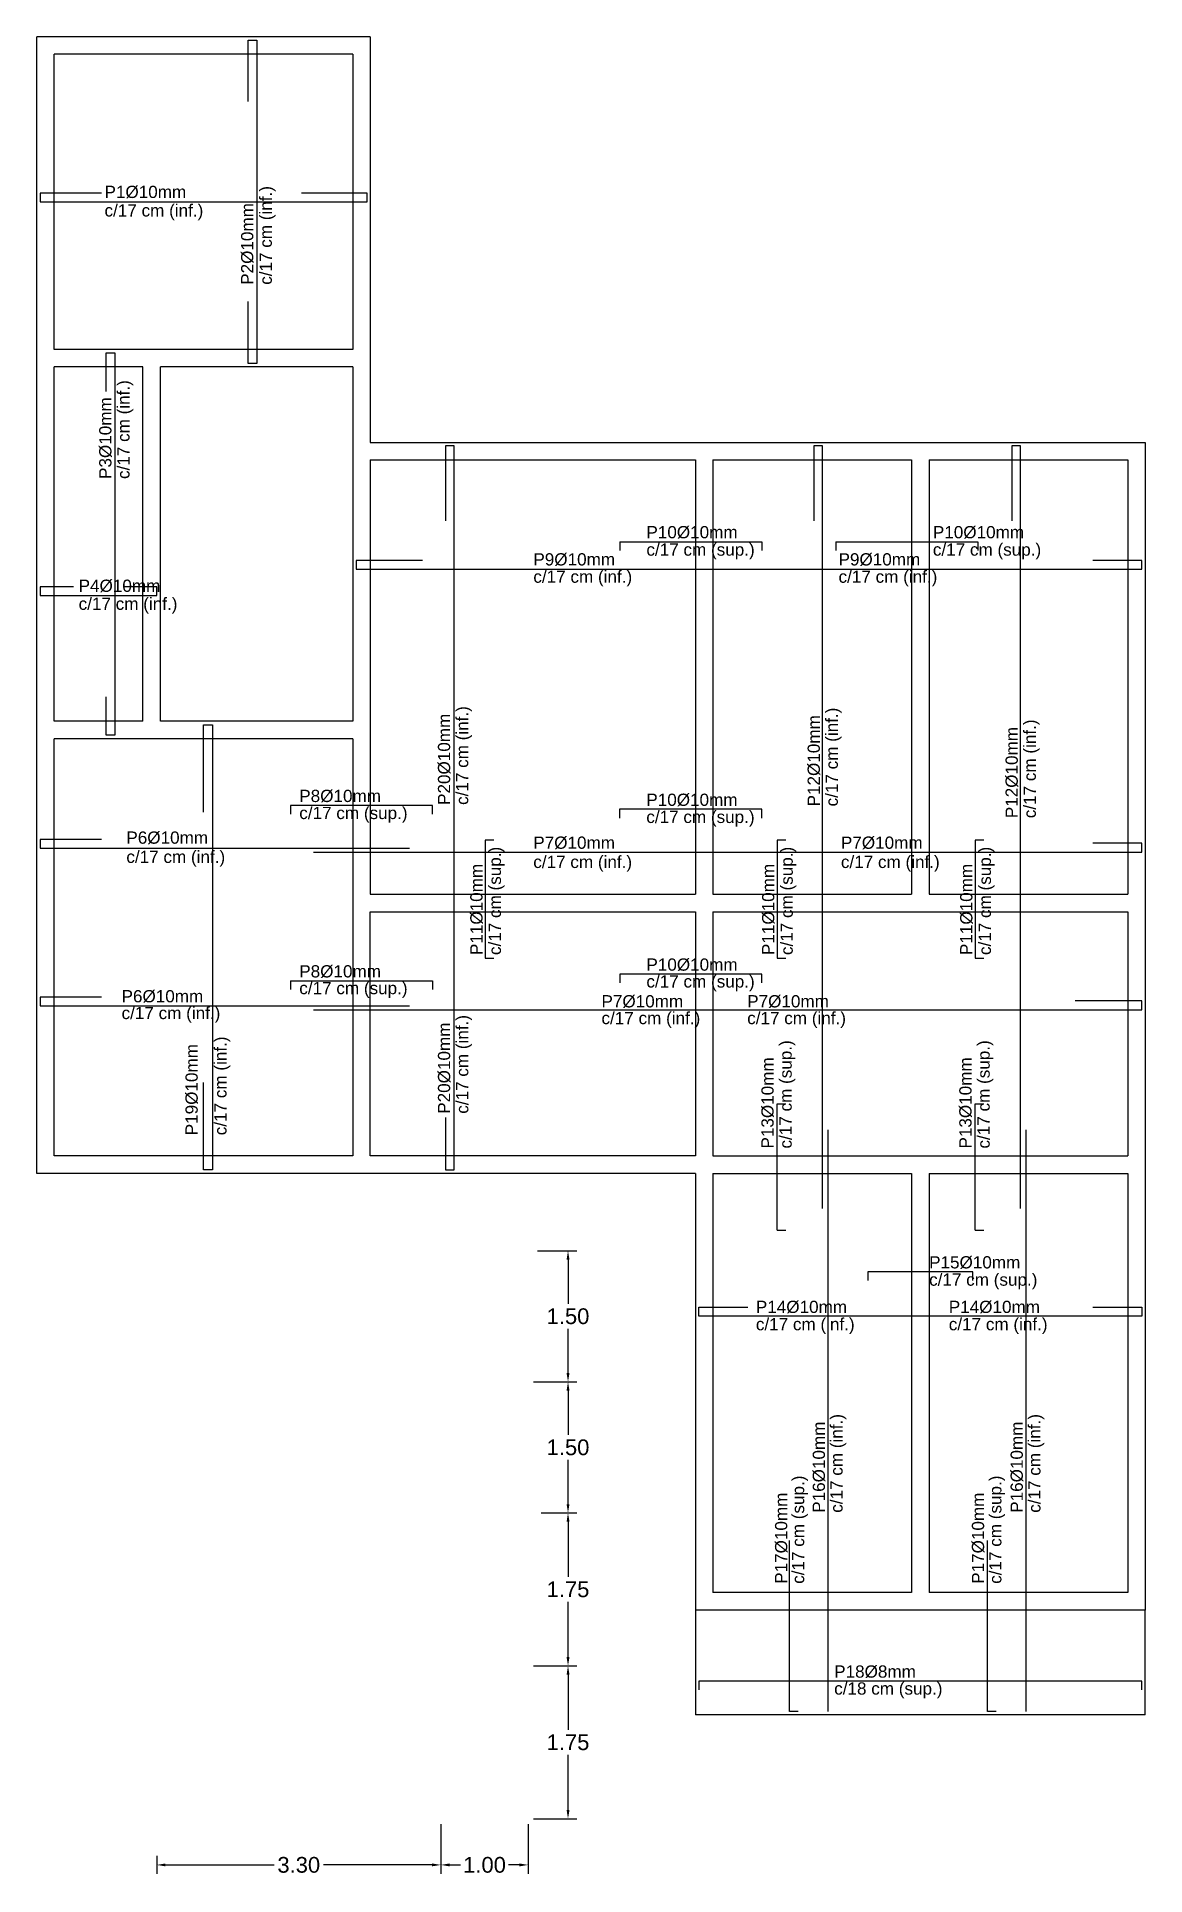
# Model space of a CAD drawing. Extents: x 238.8 to 307.7, y 49.9 to 71.2.
# Drawn here: x 295.07 to 307.75, y 49.87 to 70.91 of the extents above; entities that cross this region are included whole.
import ezdxf

# ---------------------------------------------------------------- set-up
doc = ezdxf.new("R2010")
doc.units = 0
for name, color, linetype in [('Armadura', 4, 'CONTINUOUS'), ('TEXTO', 2, 'CONTINUOUS'), ('VIGAS', 5, 'CONTINUOUS')]:
    doc.layers.add(name, color=color, linetype=linetype)
doc.styles.get("Standard").update_dxf_attribs({"font": 'arial.ttf', "height": 0.18})
doc.dimstyles.get("Standard").update_dxf_attribs({"dimtxt": 0.18, "dimasz": 0.1, "dimexe": 0.1, "dimexo": 0.06, "dimgap": 0.05, "dimtad": 0, "dimtih": 1, "dimtoh": 1, "dimzin": 0, "dimdsep": 46, "dimtxsty": 'Standard', "dimcen": 0.1, "dimadec": 0, "dimazin": 0, "dimtfac": 1, "dimtofl": 0, "dimtmove": 0, "dimatfit": 3, "dimfxl": 0, "dimtolj": 1, "dimtzin": 0, "dimarcsym": 0})

msp = doc.modelspace()

# ---------------------------------------------------------------- texts
at = {"layer": 'TEXTO'}
for s, p in [('P1%%c10mm', (295.84, 69.065)), ('c/17 cm (inf.)', (295.84, 68.853)), ('P10%%c10mm', (302.039, 65.171)), ('P10%%c10mm', (305.316, 65.171)), ('c/17 cm (sup.)', (302.039, 64.972)), ('c/17 cm (sup.)', (305.316, 64.972)), ('c/17 cm (inf.)', (300.746, 64.662)), ('P9%%c10mm', (300.746, 64.86)), ('c/17 cm (inf.)', (304.237, 64.662)), ('P9%%c10mm', (304.237, 64.86)), ('P4%%c10mm', (295.544, 64.558)), ('c/17 cm (inf.)', (295.544, 64.352)), ('P8%%c10mm', (298.068, 62.153)), ('c/17 cm (sup.)', (298.068, 61.958)), ('P10%%c10mm', (302.038, 62.109)), ('c/17 cm (sup.)', (302.038, 61.913)), ('P6%%c10mm', (296.09, 61.676)), ('P7%%c10mm', (300.745, 61.618)), ('P7%%c10mm', (304.264, 61.618)), ('c/17 cm (inf.)', (296.09, 61.456)), ('c/17 cm (inf.)', (300.745, 61.398)), ('c/17 cm (inf.)', (304.264, 61.398)), ('P8%%c10mm', (298.068, 60.146)), ('c/17 cm (sup.)', (302.039, 60.03)), ('P10%%c10mm', (302.039, 60.223)), ('P6%%c10mm', (296.035, 59.861)), ('c/17 cm (sup.)', (298.068, 59.954)), ('c/17 cm (inf.)', (296.035, 59.669)), ('c/17 cm (inf.)', (301.525, 59.611)), ('P7%%c10mm', (301.525, 59.803)), ('c/17 cm (inf.)', (303.192, 59.611)), ('P7%%c10mm', (303.192, 59.803)), ('P15%%c10mm', (305.273, 56.816)), ('c/17 cm (sup.)', (305.273, 56.618)), ('P14%%c10mm', (303.291, 56.306)), ('P14%%c10mm', (305.498, 56.306)), ('c/17 cm (inf.)', (303.291, 56.108)), ('c/17 cm (inf.)', (305.498, 56.108)), ('P18%%c8mm', (304.187, 52.133)), ('c/18 cm (sup.)', (304.187, 51.939))]:
    msp.add_text(s, height=0.14, dxfattribs=at).set_placement(p)
for s, p in [('c/17 cm (inf.)', (297.754, 68.072)), ('P2%%c10mm', (297.542, 68.072)), ('c/17 cm (inf.)', (296.126, 65.85)), ('P3%%c10mm', (295.919, 65.85)), ('P20%%c10mm', (299.794, 62.12)), ('c/17 cm (inf.)', (300.001, 62.12)), ('P12%%c10mm', (304.023, 62.103)), ('c/17 cm (inf.)', (304.229, 62.103)), ('P12%%c10mm', (306.287, 61.968)), ('c/17 cm (inf.)', (306.494, 61.968)), ('P11%%c10mm', (300.164, 60.402)), ('c/17 cm (sup.)', (300.375, 60.402)), ('P11%%c10mm', (303.502, 60.402)), ('c/17 cm (sup.)', (303.713, 60.402)), ('P11%%c10mm', (305.768, 60.402)), ('c/17 cm (sup.)', (305.98, 60.402)), ('P20%%c10mm', (299.794, 58.586)), ('c/17 cm (inf.)', (300.002, 58.586)), ('P19%%c10mm', (296.906, 58.34)), ('c/17 cm (inf.)', (297.236, 58.34)), ('c/17 cm (sup.)', (303.701, 58.188)), ('c/17 cm (sup.)', (305.966, 58.188)), ('P13%%c10mm', (303.494, 58.188)), ('P13%%c10mm', (305.758, 58.188)), ('c/17 cm (inf.)', (304.283, 54.02)), ('c/17 cm (inf.)', (306.547, 54.02)), ('P16%%c10mm', (304.081, 54.02)), ('P16%%c10mm', (306.345, 54.02)), ('c/17 cm (sup.)', (303.844, 53.207)), ('c/17 cm (sup.)', (306.1, 53.207)), ('P17%%c10mm', (303.65, 53.207)), ('P17%%c10mm', (305.902, 53.207))]:
    msp.add_text(s, height=0.14, rotation=90, dxfattribs=at).set_placement(p)

# ---------------------------------------------------------------- blocks, each defined once
blk = doc.blocks.new('*D2')
at = {"layer": 'TEXTO', "color": 0, "lineweight": -2}
for p, q in [((300.794, 57.018), (301.242, 57.018)), ((301.142, 56.918), (301.142, 56.41)), ((301.142, 55.618), (301.142, 56.126)), ((300.747, 55.518), (301.242, 55.518))]:
    blk.add_line(p, q, dxfattribs=at)
at = {"layer": 'TEXTO', "color": 0}
for points in [[(301.126, 56.918), (301.159, 56.918), (301.142, 57.018)], [(301.126, 55.618), (301.159, 55.618), (301.142, 55.518)]]:
    blk.add_solid(points, dxfattribs=at)
at = {"layer": 'TEXTO', "color": 0, "insert": (301.142, 56.268), "char_height": 0.18, "attachment_point": 5}
blk.add_mtext('\\A1;1.50', dxfattribs=at)
blk = doc.blocks.new('*D3')
at = {"layer": 'TEXTO', "color": 0, "lineweight": -2}
for p, q in [((300.747, 55.518), (301.242, 55.518)), ((301.142, 55.418), (301.142, 54.91)), ((301.142, 54.118), (301.142, 54.626)), ((300.836, 54.018), (301.242, 54.018))]:
    blk.add_line(p, q, dxfattribs=at)
at = {"layer": 'TEXTO', "color": 0}
for points in [[(301.126, 55.418), (301.159, 55.418), (301.142, 55.518)], [(301.126, 54.118), (301.159, 54.118), (301.142, 54.018)]]:
    blk.add_solid(points, dxfattribs=at)
at = {"layer": 'TEXTO', "color": 0, "insert": (301.142, 54.768), "char_height": 0.18, "attachment_point": 5}
blk.add_mtext('\\A1;1.50', dxfattribs=at)
blk = doc.blocks.new('*D4')
at = {"layer": 'TEXTO', "color": 0, "lineweight": -2}
for p, q in [((300.836, 54.018), (301.242, 54.018)), ((301.142, 53.918), (301.142, 53.285)), ((301.142, 52.368), (301.142, 53.001)), ((300.747, 52.268), (301.242, 52.268))]:
    blk.add_line(p, q, dxfattribs=at)
at = {"layer": 'TEXTO', "color": 0}
for points in [[(301.126, 53.918), (301.159, 53.918), (301.142, 54.018)], [(301.126, 52.368), (301.159, 52.368), (301.142, 52.268)]]:
    blk.add_solid(points, dxfattribs=at)
at = {"layer": 'TEXTO', "color": 0, "insert": (301.142, 53.143), "char_height": 0.18, "attachment_point": 5}
blk.add_mtext('\\A1;1.75', dxfattribs=at)
blk = doc.blocks.new('*D5')
at = {"layer": 'TEXTO', "color": 0, "lineweight": -2}
for p, q in [((300.747, 52.268), (301.242, 52.268)), ((301.142, 52.168), (301.142, 51.535)), ((301.142, 50.618), (301.142, 51.251)), ((300.747, 50.518), (301.242, 50.518))]:
    blk.add_line(p, q, dxfattribs=at)
at = {"layer": 'TEXTO', "color": 0}
for points in [[(301.126, 52.168), (301.159, 52.168), (301.142, 52.268)], [(301.126, 50.618), (301.159, 50.618), (301.142, 50.518)]]:
    blk.add_solid(points, dxfattribs=at)
at = {"layer": 'TEXTO', "color": 0, "insert": (301.142, 51.393), "char_height": 0.18, "attachment_point": 5}
blk.add_mtext('\\A1;1.75', dxfattribs=at)
blk = doc.blocks.new('*D6')
at = {"layer": 'TEXTO', "color": 0, "lineweight": -2}
for p, q in [((299.687, 50.458), (299.687, 49.89)), ((296.437, 50.094), (296.437, 49.89)), ((296.537, 49.99), (297.779, 49.99)), ((299.587, 49.99), (298.345, 49.99))]:
    blk.add_line(p, q, dxfattribs=at)
at = {"layer": 'TEXTO', "color": 0}
for points in [[(296.537, 50.007), (296.537, 49.974), (296.437, 49.99)], [(299.587, 50.007), (299.587, 49.974), (299.687, 49.99)]]:
    blk.add_solid(points, dxfattribs=at)
at = {"layer": 'TEXTO', "color": 0, "insert": (298.062, 49.99), "char_height": 0.18, "attachment_point": 5}
blk.add_mtext('\\A1;3.30', dxfattribs=at)
blk = doc.blocks.new('*D7')
at = {"layer": 'TEXTO', "color": 0, "lineweight": -2}
for p, q in [((299.687, 50.458), (299.687, 49.89)), ((300.687, 50.458), (300.687, 49.89)), ((299.787, 49.99), (299.912, 49.99)), ((300.587, 49.99), (300.462, 49.99))]:
    blk.add_line(p, q, dxfattribs=at)
at = {"layer": 'TEXTO', "color": 0}
for points in [[(299.787, 50.007), (299.787, 49.974), (299.687, 49.99)], [(300.587, 50.007), (300.587, 49.974), (300.687, 49.99)]]:
    blk.add_solid(points, dxfattribs=at)
at = {"layer": 'TEXTO', "color": 0, "insert": (300.187, 49.99), "char_height": 0.18, "attachment_point": 5}
blk.add_mtext('\\A1;1.00', dxfattribs=at)

# ---------------------------------------------------------------- dimensions: what is measured, and where the dimension line sits
at = {"layer": 'TEXTO'}
for base, p1, p2, picture, middle in [((301.142, 57.018), (300.687, 55.518), (300.734, 57.018), '*D2', (301.142, 56.268)), ((301.142, 55.518), (300.776, 54.018), (300.687, 55.518), '*D3', (301.142, 54.768)), ((301.142, 54.018), (300.687, 52.268), (300.776, 54.018), '*D4', (301.142, 53.143)), ((301.142, 52.268), (300.687, 50.518), (300.687, 52.268), '*D5', (301.142, 51.393))]:
    dim = msp.add_linear_dim(base=base, p1=p1, p2=p2, angle=90, dimstyle='Standard', override={"dimdec": 2}, dxfattribs=at)
    dim.commit()
    dim.dimension.update_dxf_attribs({"geometry": picture, "text_midpoint": middle})
dim = msp.add_linear_dim(base=(296.437, 49.99), p1=(299.687, 50.518), p2=(296.437, 50.154), text='3.30', dimstyle='Standard', override={"dimfxl": 1.25}, dxfattribs=at)
dim.commit()
dim.dimension.update_dxf_attribs({"geometry": '*D6', "text_midpoint": (298.062, 49.99)})
dim = msp.add_linear_dim(base=(299.687, 49.99), p1=(300.687, 50.518), p2=(299.687, 50.518), dimstyle='Standard', override={"dimdec": 2, "dimfxl": 1.25}, dxfattribs=at)
dim.commit()
dim.dimension.update_dxf_attribs({"geometry": '*D7', "text_midpoint": (300.187, 49.99)})

# ---------------------------------------------------------------- linework, layer by layer
at = {"layer": 'Armadura'}
for p, q in [((297.483, 70.17), (297.483, 70.87)), ((297.483, 70.87), (297.583, 70.87)), ((297.583, 70.87), (297.583, 67.172)), ((295.805, 69.121), (295.105, 69.121)), ((295.105, 69.121), (295.105, 69.021)), ((295.105, 69.021), (298.843, 69.021)), ((298.843, 69.121), (298.093, 69.121)), ((298.843, 69.021), (298.843, 69.121)), ((297.483, 67.172), (297.483, 67.882)), ((295.859, 67.092), (295.859, 67.292)), ((295.859, 67.292), (295.959, 67.292)), ((295.959, 67.292), (295.959, 62.917)), ((297.583, 67.172), (297.483, 67.172)), ((295.859, 66.852), (295.859, 67.092)), ((299.84, 66.229), (299.74, 66.229)), ((299.74, 66.229), (299.74, 65.369)), ((299.84, 57.943), (299.84, 66.229)), ((304.054, 66.229), (303.954, 66.229)), ((303.954, 66.229), (303.954, 65.369)), ((304.054, 57.503), (304.054, 66.229)), ((306.319, 66.229), (306.219, 66.229)), ((306.219, 66.229), (306.219, 65.369)), ((306.319, 57.503), (306.319, 66.229)), ((301.734, 65.131), (301.734, 65.031)), ((301.734, 65.131), (303.359, 65.131)), ((303.359, 65.131), (303.359, 65.031)), ((304.207, 65.131), (304.207, 65.031)), ((304.207, 65.131), (305.832, 65.131)), ((305.832, 65.131), (305.832, 65.031)), ((299.479, 64.917), (298.719, 64.917)), ((298.719, 64.917), (298.719, 64.817)), ((298.719, 64.817), (307.705, 64.817)), ((307.705, 64.917), (307.145, 64.917)), ((307.705, 64.817), (307.705, 64.917)), ((295.265, 64.616), (295.105, 64.616)), ((295.105, 64.616), (295.105, 64.516)), ((295.485, 64.616), (295.265, 64.616)), ((296.279, 64.616), (296.059, 64.616)), ((296.439, 64.616), (296.279, 64.616)), ((296.439, 64.516), (296.439, 64.616)), ((295.105, 64.516), (296.439, 64.516)), ((295.859, 63.117), (295.859, 63.357)), ((295.859, 62.917), (295.859, 63.117)), ((295.959, 62.917), (295.859, 62.917)), ((296.974, 62.037), (296.974, 63.037)), ((296.974, 63.037), (297.074, 63.037)), ((297.074, 63.037), (297.074, 57.943)), ((299.592, 62.114), (297.967, 62.114)), ((297.967, 62.114), (297.967, 62.014)), ((299.592, 62.014), (299.592, 62.114)), ((303.358, 62.07), (301.733, 62.07)), ((301.733, 62.07), (301.733, 61.97)), ((303.358, 61.97), (303.358, 62.07)), ((295.805, 61.726), (295.105, 61.726)), ((295.105, 61.726), (295.105, 61.626)), ((300.295, 61.717), (300.195, 61.717)), ((300.195, 61.717), (300.195, 60.367)), ((303.633, 61.717), (303.533, 61.717)), ((303.533, 61.717), (303.533, 60.367)), ((305.898, 61.717), (305.798, 61.717)), ((305.798, 61.717), (305.798, 60.367)), ((307.705, 61.681), (307.145, 61.681)), ((307.705, 61.581), (307.705, 61.681)), ((295.105, 61.626), (299.329, 61.626)), ((298.229, 61.581), (307.705, 61.581)), ((300.195, 60.367), (300.295, 60.367)), ((303.359, 60.183), (301.734, 60.183)), ((301.734, 60.183), (301.734, 60.083)), ((303.359, 60.083), (303.359, 60.183)), ((303.533, 60.367), (303.633, 60.367)), ((305.798, 60.367), (305.898, 60.367)), ((297.967, 60.106), (297.967, 60.006)), ((297.967, 60.106), (299.592, 60.106)), ((299.592, 60.106), (299.592, 60.006)), ((295.805, 59.921), (295.105, 59.921)), ((295.105, 59.921), (295.105, 59.821)), ((295.105, 59.821), (299.329, 59.821)), ((298.229, 59.777), (307.705, 59.777)), ((307.705, 59.877), (306.945, 59.877)), ((307.705, 59.777), (307.705, 59.877)), ((296.974, 57.943), (296.974, 58.943)), ((303.533, 58.7), (303.633, 58.7)), ((303.533, 57.253), (303.533, 58.7)), ((305.798, 58.7), (305.898, 58.7)), ((305.798, 57.253), (305.798, 58.7)), ((299.74, 58.543), (299.74, 57.943)), ((304.118, 51.747), (304.118, 58.403)), ((306.383, 51.747), (306.383, 58.403)), ((297.074, 57.943), (296.974, 57.943)), ((299.74, 57.943), (299.84, 57.943)), ((303.533, 57.253), (303.633, 57.253)), ((305.798, 57.253), (305.898, 57.253)), ((305.772, 56.776), (304.572, 56.776)), ((304.572, 56.776), (304.572, 56.676)), ((305.772, 56.676), (305.772, 56.776)), ((302.639, 56.271), (302.639, 56.371)), ((302.639, 56.371), (303.199, 56.371)), ((307.705, 56.271), (302.639, 56.271)), ((307.145, 56.371), (307.705, 56.371)), ((307.705, 56.371), (307.705, 56.271)), ((303.674, 53.147), (303.674, 53.702)), ((305.939, 53.147), (305.939, 53.702)), ((303.674, 51.747), (303.674, 53.147)), ((305.939, 51.747), (305.939, 53.147)), ((307.705, 52.093), (302.639, 52.093)), ((302.639, 52.093), (302.639, 51.993)), ((307.705, 51.993), (307.705, 52.093)), ((303.774, 51.747), (303.674, 51.747)), ((306.039, 51.747), (305.939, 51.747))]:
    msp.add_line(p, q, dxfattribs=at)
at = {"layer": 'VIGAS', "linetype": 'Continuous', "ltscale": 0.1}
for p, q in [((298.879, 70.91), (295.065, 70.91)), ((298.879, 70.91), (298.879, 66.269)), ((298.679, 70.71), (295.265, 70.71)), ((295.265, 67.332), (295.265, 70.71)), ((298.679, 70.71), (298.679, 67.332)), ((295.265, 63.077), (295.265, 67.132)), ((298.679, 67.132), (298.679, 63.077)), ((298.879, 66.269), (302.599, 66.269)), ((302.599, 66.269), (307.745, 66.269)), ((307.745, 66.269), (307.745, 58.103)), ((298.879, 66.069), (298.879, 61.097)), ((298.879, 66.069), (302.599, 66.069)), ((302.599, 66.069), (302.599, 61.097)), ((302.799, 66.069), (302.799, 61.097)), ((305.072, 66.069), (305.072, 61.097)), ((305.272, 66.069), (305.272, 61.097)), ((307.545, 66.069), (307.545, 61.097)), ((302.799, 64.456), (302.799, 61.097)), ((298.879, 61.097), (302.599, 61.097)), ((302.799, 61.097), (305.072, 61.097)), ((305.272, 61.097), (307.545, 61.097)), ((298.879, 60.897), (302.599, 60.897)), ((302.799, 60.897), (302.799, 58.103)), ((302.799, 60.897), (307.545, 60.897)), ((307.545, 60.897), (307.545, 58.103)), ((302.799, 58.103), (307.545, 58.103)), ((307.745, 58.103), (307.745, 52.907)), ((302.799, 57.903), (302.799, 53.107)), ((305.072, 57.903), (305.072, 53.107)), ((305.272, 57.903), (305.272, 53.107)), ((307.545, 57.903), (307.545, 53.107))]:
    msp.add_line(p, q, dxfattribs=at)
at = {"layer": 'VIGAS', "linetype": 'Continuous'}
for p, q in [((298.679, 67.332), (295.265, 67.332)), ((296.279, 67.132), (295.265, 67.132)), ((296.279, 63.077), (296.279, 67.132)), ((296.479, 63.077), (296.479, 67.132)), ((298.679, 67.132), (296.479, 67.132)), ((296.279, 63.077), (295.265, 63.077)), ((298.679, 63.077), (296.479, 63.077)), ((298.679, 62.877), (295.265, 62.877))]:
    msp.add_line(p, q, dxfattribs=at)
at = {"layer": 'VIGAS', "linetype": 'Continuous', "ltscale": 0.1}
for points in [[(302.599, 57.903), (295.065, 57.903), (295.065, 70.91)], [(302.799, 66.069), (305.072, 66.069)], [(305.272, 66.069), (307.545, 66.069)], [(298.679, 62.877), (298.679, 58.103), (295.265, 58.103), (295.265, 62.877)], [(302.599, 58.103), (298.879, 58.103), (298.879, 60.897)], [(302.599, 60.897), (302.599, 58.103)], [(302.599, 57.903), (302.599, 52.907)], [(302.799, 57.903), (305.072, 57.903)], [(305.272, 57.903), (307.545, 57.903)], [(305.072, 53.107), (302.799, 53.107)], [(307.545, 53.107), (305.272, 53.107)], [(307.745, 52.907), (302.599, 52.907)], [(307.745, 51.707), (302.599, 51.707)]]:
    msp.add_lwpolyline(points, dxfattribs=at)
at = {"layer": 'VIGAS'}
for points in [[(302.599, 52.907), (302.599, 51.707)], [(307.745, 51.707), (307.745, 52.907)]]:
    msp.add_lwpolyline(points, dxfattribs=at)

msp.set_redraw_order([(e.dxf.handle, doc.entitydb.next_handle()) for e in msp.query("TEXT MTEXT ATTDEF DIMENSION ARC_DIMENSION")])  # texts and dimensions are drawn at this point

doc.saveas('drawing.dxf')
